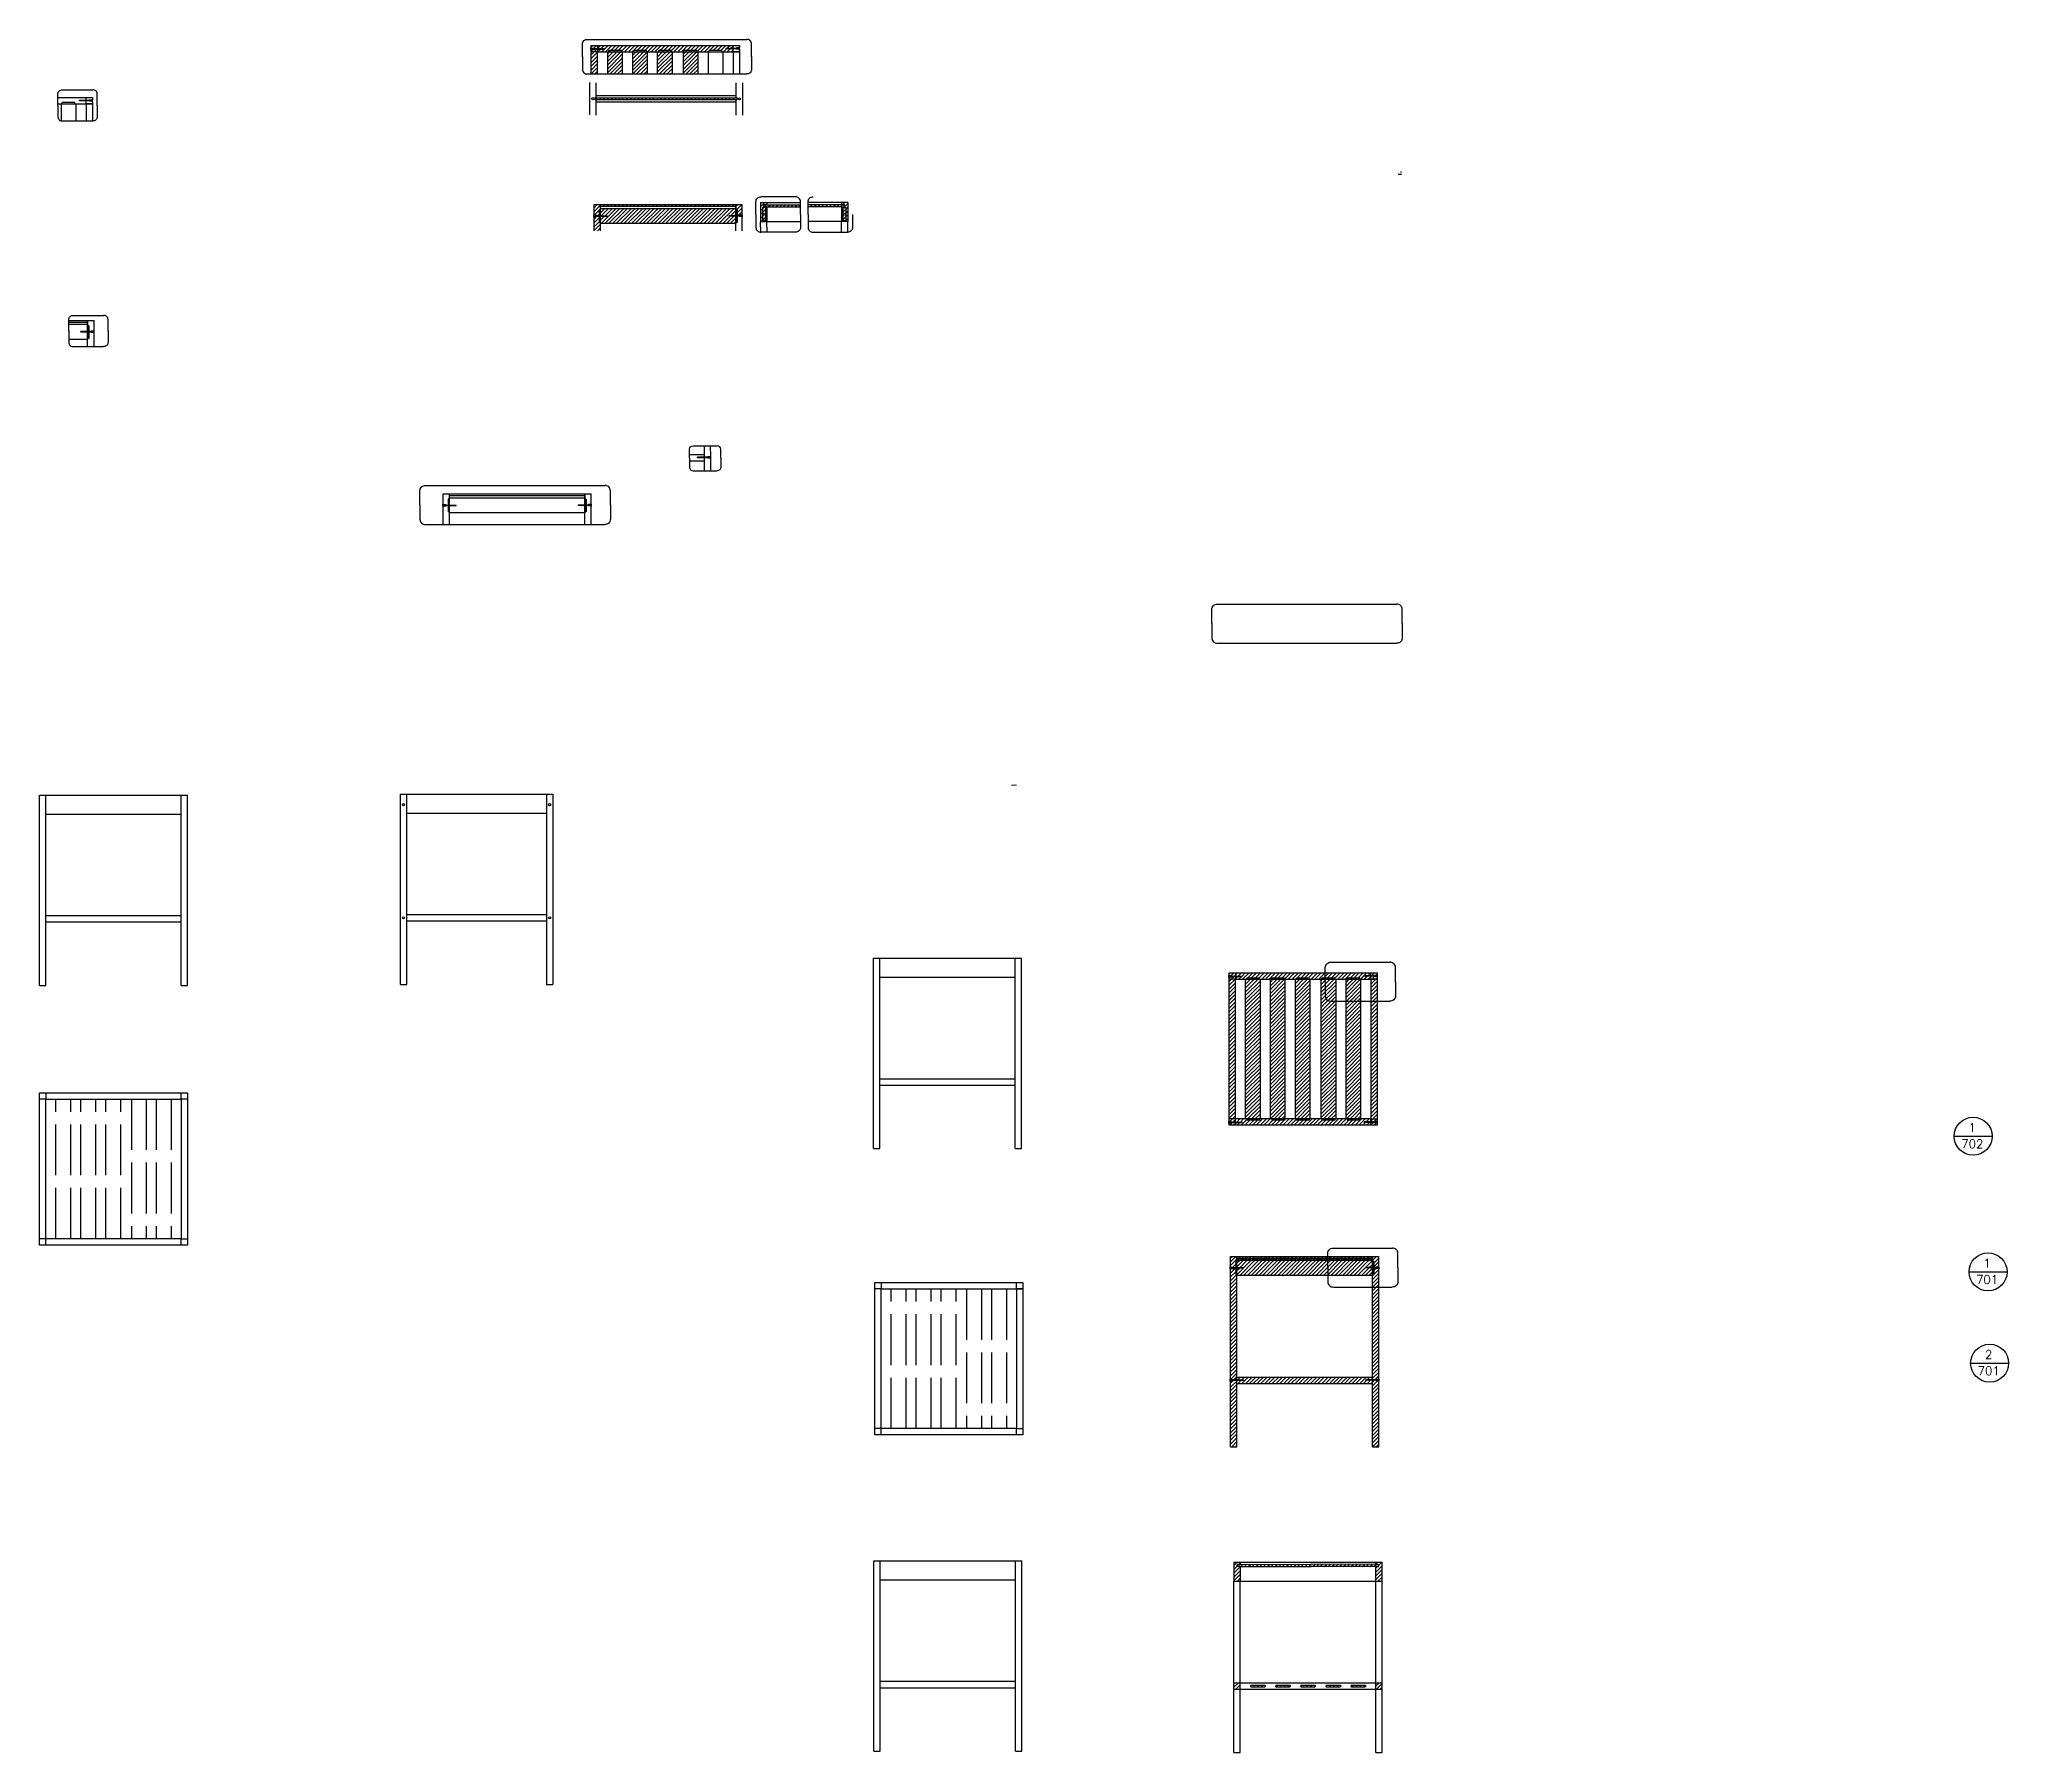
# Model space of a CAD drawing. Header units: millimetres. Extents: x -863 to 1110, y -422 to 583.
# Drawn here: x 150.4 to 615.6, y 69 to 473.9 of the extents above; entities that cross this region are included whole.
import ezdxf
from ezdxf.enums import TextEntityAlignment as Align

# ---------------------------------------------------------------- set-up
doc = ezdxf.new("R2010")
doc.units = ezdxf.units.MM
doc.linetypes.add('ACAD_ISO02W100', pattern=[15, 12, -3])
doc.layers.get('0').update_dxf_attribs({"color": 51})
for name, color, linetype in [('campitura viti', 31, 'Continuous'), ('Dettagli', 252, 'Continuous'), ('Linee da tratteggiare', 9, 'ACAD_ISO02W100'), ('Simboli', 10, 'Continuous'), ('Simbolo zoom', 140, 'Continuous'), ('Tratteggi', 252, 'Continuous')]:
    doc.layers.add(name, color=color, linetype=linetype)
doc.styles.add('E-ROMANS', font='romans.shx', dxfattribs={"width": 0.8})
pattern_1 = [(45, (-24.23815, 27.28926), (-0.4490128, 0.4490128), [])]
pattern_2 = [(0, (0, 0), (0, 6.985), [5.08, -1.905]), (90, (0, 0), (-6.985, 4e-16), [5.08, -1.905])]
pattern_3 = [(45, (-27.62415, 8.44814), (-0.2245064, 0.2245064), [])]
pattern_4 = [(45, (-27.62415, 8.44814), (-0.4490128, 0.4490128), [])]

msp = doc.modelspace()

# ---------------------------------------------------------------- texts
at = {"layer": 'Simboli', "style": 'E-ROMANS'}
for s, p in [('1', (607, 216.69)), ('702', (607, 212.84)), ('701', (610.51, 180.78)), ('1', (610.51, 184.63)), ('2', (610.89, 163.05)), ('701', (610.89, 159.2))]:
    msp.add_text(s, height=2.02, dxfattribs=at).set_placement(p, align=Align.MIDDLE_CENTER)

# ---------------------------------------------------------------- hatches: boundary and pattern name
at = {"layer": 'campitura viti', "ltscale": 0.2}
h = msp.add_hatch(dxfattribs=at)
h.set_pattern_fill('ANGLE', color=256)
h.set_pattern_definition(pattern_2)
h.paths.add_polyline_path([(280.82, 471.87), (280.67, 471.87), (280.67, 471.37), (280.82, 471.37)])
h.paths.add_polyline_path([(281.42, 471.77), (280.82, 471.77), (280.82, 471.47), (281.42, 471.47)])
h.paths.add_polyline_path([(283.82, 471.67), (281.42, 471.72), (281.42, 471.52), (283.82, 471.57)])
h = msp.add_hatch(dxfattribs=at)
h.set_pattern_fill('ANGLE', color=256)
h.set_pattern_definition(pattern_2)
h.paths.add_polyline_path([(281.42, 471.77), (280.82, 471.77), (280.82, 471.47), (281.42, 471.47)])
h.paths.add_polyline_path([(280.82, 471.87), (280.67, 471.87), (280.67, 471.37), (280.82, 471.37)])
h.paths.add_polyline_path([(283.82, 471.67), (281.42, 471.72), (281.42, 471.52), (283.82, 471.57)])
h = msp.add_hatch(color=256, dxfattribs=at)
h.dxf.hatch_style = 1
h.paths.add_polyline_path([(315.63, 471.83), (315.03, 471.83), (315.03, 471.53), (315.63, 471.53)])
h.paths.add_polyline_path([(315.78, 471.93), (315.63, 471.93), (315.63, 471.43), (315.78, 471.43)])
h.paths.add_polyline_path([(315.03, 471.79), (312.63, 471.73), (312.63, 471.63), (315.03, 471.58)])
h = msp.add_hatch(dxfattribs=at)
h.set_pattern_fill('ANGLE', color=256)
h.set_pattern_definition(pattern_2)
h.paths.add_polyline_path([(280.9, 459.86, 1), (281.4, 459.86, 1)])
h = msp.add_hatch(dxfattribs=at)
h.set_pattern_fill('ANGLE', color=256)
h.set_pattern_definition(pattern_2)
h.paths.add_polyline_path([(321.31, 432.57, 1), (321.81, 432.57, 1)])
h = msp.add_hatch(dxfattribs=at)
h.set_pattern_fill('ANGLE', color=256)
h.set_pattern_definition(pattern_2)
h.paths.add_polyline_path([(340.3, 432.57, 1), (340.8, 432.57, 1)])
h = msp.add_hatch(color=256, dxfattribs=at)
h.dxf.hatch_style = 1
h.paths.add_polyline_path([(281.49, 432.38), (281.34, 432.38), (281.34, 431.88), (281.49, 431.88)])
h.paths.add_polyline_path([(282.09, 432.28), (281.49, 432.28), (281.49, 431.98), (282.09, 431.98)])
h.paths.add_polyline_path([(284.49, 432.18), (282.09, 432.23), (282.09, 432.03), (284.49, 432.08)])
h.paths.add_polyline_path([(316.33, 432.28), (315.73, 432.28), (315.73, 431.98), (316.33, 431.98)])
h.paths.add_polyline_path([(316.48, 432.38), (316.33, 432.38), (316.33, 431.88), (316.48, 431.88)])
h.paths.add_polyline_path([(315.73, 432.23), (313.33, 432.18), (313.33, 432.08), (315.73, 432.03)])
at = {"layer": 'campitura viti'}
h = msp.add_hatch(color=256, dxfattribs=at)
h.dxf.hatch_style = 1
h.paths.add_polyline_path([(381.25, 297.75), (380.02, 297.75), (380.02, 297.45), (381.25, 297.45)])
at = {"layer": 'Tratteggi', "ltscale": 0.2}
h = msp.add_hatch(dxfattribs=at)
h.set_pattern_fill('ANSI31', color=256, scale=0.2)
h.paths.add_polyline_path([(282.23, 470.91), (280.73, 470.91), (280.73, 465.68), (282.23, 465.68)])
h.paths.add_polyline_path([(282.23, 471.54), (281.42, 471.52), (281.42, 471.47), (280.82, 471.47), (280.82, 471.37), (280.73, 471.37), (280.73, 470.91), (282.23, 470.91)])
h.paths.add_polyline_path([(314.23, 472.41), (282.23, 472.41), (282.23, 471.71), (283.82, 471.67), (283.82, 471.57), (282.23, 471.54), (282.23, 470.91), (284.9, 470.91), (284.9, 471.21), (287.9, 471.21), (287.9, 470.91), (290.8, 470.91), (290.8, 471.21), (293.8, 471.21), (293.8, 470.91), (296.67, 470.91), (296.67, 471.21), (299.67, 471.21), (299.67, 470.91), (302.65, 470.91), (302.65, 471.21), (305.65, 471.21), (305.65, 470.91), (308.6, 470.91), (308.6, 471.21), (311.6, 471.21), (311.6, 470.91), (314.23, 470.91), (314.23, 471.6), (312.63, 471.63), (312.63, 471.73), (314.23, 471.77)])
h.paths.add_polyline_path([(288.13, 470.91), (284.63, 470.91), (284.63, 465.68), (288.13, 465.68)])
h.paths.add_polyline_path([(287.9, 471.21), (284.9, 471.21), (284.9, 470.91), (287.9, 470.91)], flags=17)
h.paths.add_polyline_path([(293.8, 471.21), (290.8, 471.21), (290.8, 470.91), (293.8, 470.91)], flags=17)
h.paths.add_polyline_path([(294.03, 470.91), (290.53, 470.91), (290.53, 465.68), (294.03, 465.68)])
h.paths.add_polyline_path([(299.93, 470.91), (299.67, 470.91), (296.43, 470.91), (296.43, 465.68), (299.93, 465.68)])
h.paths.add_polyline_path([(299.67, 471.21), (296.67, 471.21), (296.67, 470.91), (299.67, 470.91)], flags=17)
h.paths.add_polyline_path([(305.93, 470.91), (302.43, 470.91), (302.43, 465.68), (305.93, 465.68)])
h.paths.add_polyline_path([(305.65, 471.21), (302.65, 471.21), (302.65, 470.91), (305.65, 470.91)], flags=17)
h = msp.add_hatch(dxfattribs=at)
h.set_pattern_fill('ANSI31', color=256, scale=0.2)
h.paths.add_polyline_path([(282.23, 472.41), (280.73, 472.41), (280.73, 471.87), (280.82, 471.87), (280.82, 471.77), (281.42, 471.77), (281.42, 471.72), (282.23, 471.71)])
h = msp.add_hatch(dxfattribs=at)
h.set_pattern_fill('ANSI31', color=256, scale=0.2)
h.paths.add_polyline_path([(315.23, 460.04), (314.93, 460.04), (281.94, 460.04), (281.64, 460.04), (281.64, 459.67), (281.93, 459.67), (314.93, 459.67), (315.23, 459.67)])
h = msp.add_hatch(dxfattribs=at)
h.set_pattern_fill('ANSI31', color=256, scale=0.2)
h.paths.add_polyline_path([(314.91, 433.83), (282.91, 433.83), (282.91, 432.22), (284.49, 432.18), (284.49, 432.08), (282.91, 432.05), (282.91, 430.33), (314.91, 430.33), (314.91, 432.04), (313.33, 432.08), (313.33, 432.18), (314.91, 432.21)])
h.paths.add_polyline_path([(282.61, 433.58), (282.91, 433.58), (282.91, 433.83), (282.91, 434.83), (281.41, 434.83), (281.41, 432.38), (281.49, 432.38), (281.49, 432.28), (282.09, 432.28), (282.09, 432.23), (282.61, 432.22)])
h.paths.add_polyline_path([(282.61, 432.04), (282.09, 432.03), (282.09, 431.98), (281.49, 431.98), (281.49, 431.88), (281.41, 431.88), (281.4, 428.58), (282.91, 428.58), (282.91, 430.58), (282.61, 430.58)])
h.paths.add_polyline_path([(282.91, 432.05), (282.61, 432.04), (282.61, 430.58), (282.91, 430.58)])
h.paths.add_polyline_path([(282.91, 433.58), (282.61, 433.58), (282.61, 432.22), (282.91, 432.22)])
h.paths.add_polyline_path([(314.91, 434.83), (282.91, 434.83), (282.91, 434.33), (314.91, 434.33)])
h.paths.add_polyline_path([(315.21, 433.58), (314.91, 433.58), (314.91, 432.21), (315.21, 432.22)])
h.paths.add_polyline_path([(316.41, 434.83), (314.91, 434.83), (314.91, 434.33), (314.91, 433.58), (315.21, 433.58), (315.21, 432.22), (315.73, 432.23), (315.73, 432.28), (316.33, 432.28), (316.33, 432.38), (316.33, 432.38), (316.33, 432.38), (316.41, 432.38)])
h.paths.add_polyline_path([(315.21, 432.04), (314.91, 432.04), (314.91, 430.58), (315.21, 430.58)])
h = msp.add_hatch(dxfattribs=at)
h.set_pattern_fill('ANSI31', color=256, scale=0.2)
h.set_pattern_definition(pattern_1)
h.paths.add_polyline_path([(330.16, 434.27), (330.16, 434.77), (322.26, 434.77), (321.51, 434.77), (321.51, 434.27), (322.26, 434.27)])
edge = h.paths.add_edge_path()
edge.add_arc((321.56, 432.57), 0.25, 0, 360)
h.paths.add_polyline_path([(322.26, 434.27), (321.51, 434.27), (321.51, 434.77), (322.26, 434.77), (322.26, 435.27), (320.76, 435.27), (320.76, 430.78), (322.26, 430.78)])
h = msp.add_hatch(dxfattribs=at)
h.set_pattern_fill('ANSI31', color=256, scale=0.2)
h.set_pattern_definition(pattern_1)
h.paths.add_polyline_path([(331.95, 434.27), (331.95, 434.77), (339.85, 434.77), (340.6, 434.77), (340.6, 434.27), (339.85, 434.27)])
edge = h.paths.add_edge_path()
edge.add_arc((340.55, 432.57), 0.25, 180, 540, ccw=False)
h.paths.add_polyline_path([(339.85, 434.27), (340.6, 434.27), (340.6, 434.77), (339.85, 434.77), (339.85, 435.27), (341.35, 435.27), (341.35, 430.78), (339.85, 430.78)])
h = msp.add_hatch(dxfattribs=at)
h.set_pattern_fill('ANSI31', color=256, scale=0.1)
h.set_pattern_definition([(45, (17.22755, 17.4836), (-0.2245064, 0.2245064), [])])
h.paths.add_polyline_path([(466.47, 252.76), (466.32, 252.76), (466.32, 252.26), (466.47, 252.26)])
h.paths.add_polyline_path([(466.32, 252.66), (465.72, 252.66), (465.72, 252.36), (466.32, 252.36)])
h.paths.add_polyline_path([(465.72, 252.61), (463.32, 252.56), (463.32, 252.46), (465.72, 252.41)])
h.paths.add_polyline_path([(431.5, 252.69), (431.35, 252.69), (431.35, 252.19), (431.5, 252.19)])
h.paths.add_polyline_path([(432.1, 252.59), (431.5, 252.59), (431.5, 252.29), (432.1, 252.29)])
h.paths.add_polyline_path([(434.5, 252.49), (432.1, 252.55), (432.1, 252.34), (434.5, 252.39)])
h.paths.add_polyline_path([(431.5, 218.17), (431.35, 218.17), (431.35, 217.67), (431.5, 217.67)])
h.paths.add_polyline_path([(432.1, 218.07), (431.5, 218.07), (431.5, 217.77), (432.1, 217.77)])
h.paths.add_polyline_path([(434.5, 217.97), (432.1, 218.02), (432.1, 217.82), (434.5, 217.87)])
h.paths.add_polyline_path([(465.71, 218.07), (463.31, 218.02), (463.31, 217.92), (465.71, 217.87)])
h.paths.add_polyline_path([(466.31, 218.12), (465.71, 218.12), (465.71, 217.82), (466.31, 217.82)])
h.paths.add_polyline_path([(466.46, 218.22), (466.31, 218.22), (466.31, 217.82), (466.31, 217.82), (466.31, 217.72), (466.46, 217.72)])
at = {"layer": 'Tratteggi'}
h = msp.add_hatch(dxfattribs=at)
h.set_pattern_fill('ANSI31', color=256, scale=0.2)
h.set_pattern_definition([(45, (75.499, 17.42145), (-0.4490128, 0.4490128), [])])
h.paths.add_polyline_path([(432.91, 251.73), (431.41, 251.73), (431.41, 218.73), (432.91, 218.73)])
h.paths.add_polyline_path([(466.41, 251.73), (464.91, 251.73), (464.91, 218.73), (466.41, 218.73)])
h.paths.add_polyline_path([(431.41, 218.17), (431.5, 218.17), (431.5, 217.67), (431.41, 217.67), (431.41, 217.23), (432.91, 217.23), (432.91, 217.84), (432.1, 217.82), (432.1, 218.02), (432.91, 218.01), (432.91, 218.73), (431.41, 218.73)])
h.paths.add_polyline_path([(431.5, 252.29), (431.5, 252.59), (432.1, 252.59), (432.1, 252.29)])
h.paths.add_polyline_path([(432.1, 252.55), (432.91, 252.53), (432.91, 253.23), (431.41, 253.23), (431.41, 251.73), (432.91, 251.73), (432.91, 252.36), (432.1, 252.34)])
h.paths.add_polyline_path([(465.72, 252.36), (465.72, 252.66), (466.32, 252.66), (466.32, 252.36)])
h.paths.add_polyline_path([(464.91, 252.6), (465.72, 252.61), (465.72, 252.41), (464.91, 252.43), (464.91, 251.73), (466.41, 251.73), (466.41, 253.23), (464.91, 253.23)])
h.paths.add_polyline_path([(463.32, 252.56), (464.91, 252.6), (464.91, 253.23), (432.91, 253.23), (432.91, 252.53), (434.5, 252.49), (434.5, 252.39), (432.91, 252.36), (432.91, 251.73), (464.91, 251.73), (464.91, 252.43), (463.32, 252.46)])
h.paths.add_polyline_path([(465.71, 217.87), (464.91, 217.89), (464.91, 217.23), (466.41, 217.23), (466.41, 217.72), (466.31, 217.72), (466.31, 217.82), (465.71, 217.82)])
h.paths.add_polyline_path([(464.91, 218.06), (465.71, 218.07), (465.71, 218.12), (466.31, 218.12), (466.31, 218.22), (466.41, 218.22), (466.41, 218.73), (464.91, 218.73)])
h.paths.add_polyline_path([(463.31, 218.02), (464.91, 218.06), (464.91, 218.73), (432.91, 218.73), (432.91, 218.01), (434.5, 217.97), (434.5, 217.87), (432.91, 217.84), (432.91, 217.23), (464.91, 217.23), (464.91, 217.89), (463.31, 217.92)])
at = {"layer": 'Tratteggi', "ltscale": 0.2}
h = msp.add_hatch(dxfattribs=at)
h.set_pattern_fill('ANSI31', color=256, scale=0.2)
h.set_pattern_definition([(45, (17.22755, 17.4836), (-0.4490128, 0.4490128), [])])
h.paths.add_polyline_path([(438.81, 251.73), (438.81, 251.73), (435.31, 251.73), (435.31, 218.73), (438.81, 218.73)])
h.paths.add_polyline_path([(444.71, 251.73), (441.21, 251.73), (441.21, 218.73), (444.71, 218.73)])
h.paths.add_polyline_path([(450.61, 251.73), (447.11, 251.73), (447.11, 218.73), (450.61, 218.73)])
h.paths.add_polyline_path([(456.61, 251.73), (453.11, 251.73), (453.11, 218.73), (456.61, 218.73)])
h.paths.add_polyline_path([(462.51, 251.73), (459.01, 251.73), (459.01, 218.73), (462.51, 218.73)])
h.paths.add_polyline_path([(466.47, 252.76), (466.32, 252.76), (466.32, 252.26), (466.47, 252.26)])
h = msp.add_hatch(dxfattribs=at)
h.set_pattern_fill('ANSI31', color=256, scale=0.2)
h.set_pattern_definition(pattern_4)
h.paths.add_polyline_path([(465.29, 183.47), (463.71, 183.5), (463.71, 183.6), (465.29, 183.64), (465.29, 185.25), (433.29, 185.25), (433.29, 183.64), (434.87, 183.6), (434.87, 183.5), (433.29, 183.47), (433.29, 181.75), (465.29, 181.75)])
h.paths.add_polyline_path([(433.29, 186.25), (431.79, 186.25), (431.79, 183.8), (431.87, 183.8), (431.87, 183.7), (432.47, 183.7), (432.47, 183.66), (432.99, 183.64), (432.99, 185), (433.29, 185), (433.29, 185.25)])
h.paths.add_polyline_path([(433.29, 182), (432.99, 182), (432.99, 183.46), (432.47, 183.45), (432.47, 183.4), (431.87, 183.4), (431.87, 183.3), (431.79, 183.3), (431.79, 157.28), (431.87, 157.28), (431.87, 157.18), (432.47, 157.18), (432.47, 157.14), (433.29, 157.12)])
h.paths.add_polyline_path([(466.79, 181.99), (466.79, 183.3), (466.71, 183.3), (466.71, 183.4), (466.11, 183.4), (466.11, 183.45), (465.6, 183.46), (465.6, 182), (465.29, 182), (465.29, 181.75), (465.29, 157.12), (466.11, 157.14), (466.11, 157.18), (466.71, 157.18), (466.71, 157.28), (466.79, 157.28)])
h.paths.add_polyline_path([(466.79, 186.25), (465.29, 186.25), (465.29, 185), (465.6, 185), (465.6, 183.64), (466.11, 183.65), (466.11, 183.7), (466.71, 183.7), (466.71, 183.8), (466.71, 183.8), (466.71, 183.8), (466.79, 183.8)])
h.paths.add_polyline_path([(433.29, 156.95), (432.47, 156.93), (432.47, 156.88), (431.87, 156.88), (431.87, 156.78), (431.79, 156.78), (431.79, 141.25), (433.29, 141.25)])
h.paths.add_polyline_path([(466.79, 156.78), (466.71, 156.78), (466.71, 156.88), (466.11, 156.88), (466.11, 156.93), (465.29, 156.95), (465.29, 141.25), (466.79, 141.25)])
h.paths.add_polyline_path([(465.29, 157.72), (433.29, 157.72), (433.29, 157.12), (434.87, 157.08), (434.87, 156.98), (433.29, 156.95), (433.29, 156.22), (465.29, 156.22), (465.29, 156.95), (463.71, 156.98), (463.71, 157.08), (465.29, 157.12)])
h = msp.add_hatch(dxfattribs=at)
h.set_pattern_fill('ANSI31', color=256, scale=0.2)
h.set_pattern_definition(pattern_4)
h.paths.add_polyline_path([(433.29, 185), (432.99, 185), (432.99, 183.64), (433.29, 183.64)])
h.paths.add_polyline_path([(433.29, 183.47), (432.99, 183.46), (432.99, 182), (433.29, 182)])
h.paths.add_polyline_path([(465.6, 185), (465.29, 185), (465.29, 183.64), (465.6, 183.64)])
h.paths.add_polyline_path([(465.6, 183.46), (465.29, 183.47), (465.29, 182), (465.6, 182)])
h.paths.add_polyline_path([(465.29, 186.25), (433.29, 186.25), (433.29, 185.75), (465.29, 185.75)])
h = msp.add_hatch(dxfattribs=at)
h.set_pattern_fill('ANSI31', color=256, scale=0.1)
h.set_pattern_definition(pattern_3)
h.paths.add_polyline_path([(431.87, 183.8), (431.72, 183.8), (431.72, 183.3), (431.87, 183.3)])
h.paths.add_polyline_path([(431.87, 157.28), (431.72, 157.28), (431.72, 156.78), (431.87, 156.78)])
h = msp.add_hatch(dxfattribs=at)
h.set_pattern_fill('ANSI31', color=256, scale=0.1)
h.set_pattern_definition(pattern_3)
h.paths.add_polyline_path([(465.29, 185.75), (433.29, 185.75), (433.29, 185.25), (465.29, 185.25)])
h.paths.add_polyline_path([(432.47, 183.7), (431.87, 183.7), (431.87, 183.4), (432.47, 183.4)])
h.paths.add_polyline_path([(434.87, 183.6), (432.47, 183.66), (432.47, 183.45), (434.87, 183.5)])
h.paths.add_polyline_path([(466.11, 183.65), (463.71, 183.6), (463.71, 183.5), (466.11, 183.45)])
h.paths.add_polyline_path([(466.71, 183.7), (466.11, 183.7), (466.11, 183.4), (466.71, 183.4)])
h.paths.add_polyline_path([(466.86, 183.8), (466.71, 183.8), (466.71, 183.3), (466.86, 183.3)])
h.paths.add_polyline_path([(466.11, 157.14), (463.71, 157.08), (463.71, 156.98), (466.11, 156.93)])
h.paths.add_polyline_path([(466.71, 157.18), (466.11, 157.18), (466.11, 156.88), (466.71, 156.88)])
h.paths.add_polyline_path([(466.86, 157.28), (466.71, 157.28), (466.71, 156.78), (466.86, 156.78)])
h.paths.add_polyline_path([(432.47, 157.18), (431.87, 157.18), (431.87, 156.88), (432.47, 156.88)])
h.paths.add_polyline_path([(434.87, 157.08), (432.47, 157.14), (432.47, 156.93), (434.87, 156.98)])
h = msp.add_hatch(dxfattribs=at)
h.set_pattern_fill('ANSI31', color=256, scale=0.2)
h.set_pattern_definition([(45, (0.06967, -9.51796), (-0.4490128, 0.4490128), [])])
h.paths.add_polyline_path([(466.07, 113.46), (465.89, 113.46), (450.81, 113.47), (434.06, 113.46), (433.31, 113.46), (433.31, 112.96), (434.06, 112.96), (450.81, 112.97), (465.89, 112.96), (466.07, 112.96)])
h.paths.add_polyline_path([(434.06, 112.96), (433.31, 112.96), (433.31, 113.46), (434.06, 113.46), (434.06, 113.96), (432.56, 113.96), (432.56, 109.48), (434.06, 109.48)])
h.paths.add_polyline_path([(467.57, 113.98), (466.07, 113.98), (466.07, 113.46), (466.75, 113.46), (466.75, 112.96), (466.07, 112.96), (466.07, 109.48), (467.57, 109.48)])
h.paths.add_polyline_path([(439.9, 84.92), (436.56, 84.92, 0.401748), (436.56, 84.55), (439.9, 84.55, 0.464261)])
h.paths.add_polyline_path([(445.8, 84.92), (442.46, 84.92, 0.401748), (442.46, 84.55), (445.8, 84.55, 0.464261)])
h.paths.add_polyline_path([(451.71, 84.92), (448.37, 84.92, 0.401748), (448.37, 84.55), (451.71, 84.55, 0.464261)])
h.paths.add_polyline_path([(457.72, 84.92), (454.38, 84.92, 0.401748), (454.38, 84.55), (457.72, 84.55, 0.464261)])
h.paths.add_polyline_path([(463.61, 84.92), (460.27, 84.92, 0.401748), (460.27, 84.55), (463.61, 84.55, 0.464261)])
h.paths.add_polyline_path([(434.07, 85.48), (432.57, 85.48), (432.57, 83.98), (434.07, 83.98)])
h.paths.add_polyline_path([(467.57, 85.48), (466.07, 85.48), (466.07, 83.98), (467.57, 83.98)])

# ---------------------------------------------------------------- linework, layer by layer
for p, q in [((280.73, 471.87), (280.73, 472.41)), ((280.73, 472.41), (315.73, 472.41)), ((280.73, 465.67), (280.73, 471.37)), ((282.23, 470.91), (280.73, 470.91)), ((282.23, 472.41), (282.23, 471.71)), ((282.23, 471.54), (282.23, 470.91)), ((282.23, 470.91), (314.23, 470.91)), ((282.23, 465.67), (282.23, 470.91)), ((284.63, 465.67), (284.63, 470.91)), ((287.9, 471.21), (284.9, 471.21)), ((284.9, 470.91), (284.9, 471.21)), ((287.9, 470.91), (287.9, 471.21)), ((288.12, 470.91), (315.73, 470.91)), ((288.13, 465.67), (288.13, 470.91)), ((290.53, 465.67), (290.53, 470.91)), ((290.8, 470.91), (290.8, 471.21)), ((293.8, 471.21), (290.8, 471.21)), ((293.8, 470.91), (293.8, 471.21)), ((294.03, 465.67), (294.03, 470.91)), ((296.43, 465.67), (296.43, 470.91)), ((299.67, 471.21), (296.67, 471.21)), ((296.67, 470.91), (296.67, 471.21)), ((299.67, 470.91), (299.67, 471.21)), ((299.93, 465.67), (299.93, 470.91)), ((302.43, 470.91), (302.43, 465.67)), ((302.65, 470.91), (302.65, 471.21)), ((305.65, 471.21), (302.65, 471.21)), ((305.65, 470.91), (305.65, 471.21)), ((305.93, 470.91), (305.93, 465.67)), ((308.33, 470.91), (308.33, 465.67)), ((308.6, 470.91), (308.6, 471.21)), ((311.6, 471.21), (308.6, 471.21)), ((311.6, 470.91), (311.6, 471.21)), ((311.83, 470.91), (311.83, 465.67)), ((314.23, 471.77), (314.23, 472.41)), ((314.23, 470.91), (314.23, 471.6)), ((315.73, 470.91), (314.23, 470.91)), ((314.23, 470.91), (314.23, 465.67)), ((315.73, 472.41), (315.73, 471.93)), ((315.73, 471.43), (315.73, 465.67)), ((280.44, 456.05), (280.43, 463.68)), ((281.93, 460.04), (281.93, 463.62)), ((281.93, 460.6), (314.93, 460.6)), ((314.93, 463.6), (314.93, 460.04)), ((316.47, 463.62), (316.45, 455.91)), ((154.76, 460.11), (162.89, 460.11)), ((154.76, 458.61), (162.89, 458.61)), ((154.76, 458.61), (161.39, 458.61)), ((155.49, 458.61), (155.49, 454.61)), ((158.76, 458.91), (155.76, 458.91)), ((155.76, 458.61), (155.76, 458.91)), ((158.76, 458.61), (158.76, 458.91)), ((158.99, 458.61), (158.99, 454.58)), ((161.39, 459.47), (161.39, 460.11)), ((161.39, 458.61), (161.39, 459.3)), ((162.89, 458.61), (161.39, 458.61)), ((161.39, 458.61), (161.39, 454.58)), ((162.89, 460.11), (162.89, 459.63)), ((162.89, 459.13), (162.89, 454.58)), ((281.93, 455.92), (281.93, 459.67)), ((281.93, 459.1), (314.93, 459.1)), ((314.93, 459.67), (314.92, 455.94)), ((471.4, 442.03), (472.13, 442.03)), ((471.9, 442.53), (472.13, 442.53)), ((281.41, 432.38), (281.41, 434.83)), ((281.41, 434.83), (282.91, 434.83)), ((282.91, 433.58), (282.61, 433.58)), ((282.61, 433.58), (282.61, 432.22)), ((282.91, 432.22), (282.91, 434.83)), ((282.91, 434.83), (314.91, 434.83)), ((314.91, 434.33), (282.91, 434.33)), ((314.91, 433.83), (282.91, 433.83)), ((314.91, 434.83), (314.91, 432.21)), ((314.91, 432.21), (314.91, 434.83)), ((314.91, 434.83), (316.41, 434.83)), ((315.21, 433.58), (314.91, 433.58)), ((315.21, 433.58), (315.21, 432.22)), ((316.41, 432.38), (316.41, 434.83)), ((320.76, 435.27), (322.26, 435.27)), ((320.76, 435.27), (320.76, 430.77)), ((321.92, 434.09), (321.19, 434.09)), ((321.19, 434.09), (321.19, 431.09)), ((321.51, 434.77), (322.26, 434.77)), ((322.26, 434.77), (321.51, 434.77)), ((321.51, 434.27), (321.51, 434.77)), ((322.26, 434.27), (321.51, 434.27)), ((321.92, 434.09), (321.92, 431.09)), ((322.26, 435.27), (330.16, 435.27)), ((322.26, 435.27), (322.26, 434.77)), ((322.26, 434.77), (330.16, 434.77)), ((322.26, 434.27), (322.26, 430.77)), ((322.26, 434.27), (330.16, 434.27)), ((339.85, 435.27), (331.95, 435.27)), ((339.85, 434.77), (331.95, 434.77)), ((339.85, 434.27), (331.95, 434.27)), ((341.35, 435.27), (339.85, 435.27)), ((339.85, 435.27), (339.85, 434.77)), ((340.6, 434.77), (339.85, 434.77)), ((339.85, 434.77), (340.6, 434.77)), ((339.85, 434.27), (339.85, 430.77)), ((339.85, 434.27), (340.6, 434.27)), ((340.19, 434.09), (340.92, 434.09)), ((340.19, 434.09), (340.19, 431.09)), ((340.6, 434.27), (340.6, 434.77)), ((340.92, 434.09), (340.92, 431.09)), ((341.35, 435.27), (341.35, 430.77)), ((281.4, 428.58), (281.41, 431.88)), ((282.61, 432.04), (282.61, 430.58)), ((282.91, 430.58), (282.61, 430.58)), ((282.91, 430.33), (282.91, 432.05)), ((282.91, 428.58), (282.91, 430.57)), ((314.91, 430.33), (282.91, 430.33)), ((314.91, 432.04), (314.91, 430.33)), ((314.91, 428.58), (314.91, 432.04)), ((315.21, 430.58), (314.91, 430.58)), ((315.21, 432.04), (315.21, 430.58)), ((316.41, 430.33), (316.41, 431.88)), ((316.41, 428.58), (316.41, 430.57)), ((320.77, 428.28), (320.76, 430.77)), ((320.79, 430.78), (330.16, 430.78)), ((321.92, 431.09), (321.19, 431.09)), ((322.27, 428.28), (322.26, 430.77)), ((341.32, 430.78), (331.95, 430.78)), ((339.84, 428.28), (339.85, 430.77)), ((340.19, 431.09), (340.92, 431.09)), ((341.34, 428.28), (341.35, 430.77)), ((157.3, 407.44), (161.77, 407.44)), ((161.77, 406.94), (157.3, 406.94)), ((161.77, 406.44), (157.3, 406.44)), ((161.77, 407.44), (161.77, 404.83)), ((161.77, 404.83), (161.77, 407.44)), ((161.77, 407.44), (163.27, 407.44)), ((162.07, 406.19), (161.77, 406.19)), ((162.07, 406.19), (162.07, 404.83)), ((163.27, 404.99), (163.27, 407.44)), ((161.77, 402.94), (157.3, 402.94)), ((161.77, 404.66), (161.77, 402.94)), ((161.77, 401.25), (161.77, 404.66)), ((162.07, 403.19), (161.77, 403.19)), ((162.07, 404.65), (162.07, 403.19)), ((163.27, 402.94), (163.27, 404.49)), ((163.27, 401.25), (163.27, 403.18)), ((307.46, 375.13), (307.46, 377.78)), ((308.96, 375.29), (308.95, 377.78)), ((303.96, 375.73), (307.48, 375.73)), ((303.96, 374.23), (307.48, 374.23)), ((307.46, 371.84), (307.46, 374.96)), ((308.96, 371.93), (308.96, 374.79)), ((245.74, 364.01), (245.74, 366.45)), ((245.74, 366.45), (247.24, 366.45)), ((245.74, 359.21), (245.74, 363.51)), ((247.24, 365.2), (246.94, 365.2)), ((246.94, 365.2), (246.94, 363.85)), ((246.94, 363.67), (246.94, 362.2)), ((247.24, 363.84), (247.24, 366.45)), ((247.24, 366.45), (279.24, 366.45)), ((279.24, 365.95), (247.24, 365.95)), ((279.24, 365.45), (247.24, 365.45)), ((247.24, 361.95), (247.24, 363.67)), ((279.24, 366.45), (279.24, 363.84)), ((279.24, 363.84), (279.24, 366.45)), ((279.24, 366.45), (280.74, 366.45)), ((279.54, 365.2), (279.24, 365.2)), ((279.24, 363.67), (279.24, 361.95)), ((279.24, 359.21), (279.24, 363.67)), ((279.54, 365.2), (279.54, 363.85)), ((279.54, 363.67), (279.54, 362.2)), ((280.74, 364.01), (280.74, 366.45)), ((280.74, 361.95), (280.74, 363.51)), ((247.24, 362.2), (246.94, 362.2)), ((247.24, 359.21), (247.24, 362.2)), ((279.24, 361.95), (247.24, 361.95)), ((279.54, 362.2), (279.24, 362.2)), ((280.74, 359.21), (280.74, 362.2)), ((150.37, 250.28), (150.37, 295.28)), ((150.37, 295.28), (185.36, 295.28)), ((151.87, 250.28), (151.87, 295.28)), ((183.86, 250.27), (183.86, 295.27)), ((185.36, 250.27), (185.36, 295.27)), ((235.67, 250.5), (235.67, 295.51)), ((235.67, 295.51), (271.67, 295.51)), ((237.17, 250.5), (237.17, 295.51)), ((270.17, 295.51), (270.17, 250.5)), ((271.67, 295.51), (271.67, 250.5)), ((151.87, 290.78), (183.86, 290.78)), ((237.17, 291.01), (270.17, 291.01)), ((151.87, 266.78), (183.86, 266.78)), ((151.87, 265.28), (183.86, 265.28)), ((237.17, 267.01), (270.17, 267.01)), ((237.17, 265.51), (270.17, 265.51)), ((347.41, 211.73), (347.41, 256.73)), ((347.41, 256.73), (382.4, 256.73)), ((348.91, 211.73), (348.91, 256.73)), ((380.9, 211.71), (380.9, 256.71)), ((382.4, 211.71), (382.4, 256.71)), ((348.91, 252.23), (380.9, 252.23)), ((431.41, 253.23), (466.41, 253.23)), ((431.41, 252.69), (431.41, 253.23)), ((431.41, 218.17), (431.41, 252.19)), ((432.91, 251.73), (431.41, 251.73)), ((432.91, 253.23), (432.91, 252.53)), ((432.91, 252.36), (432.91, 251.73)), ((432.91, 251.73), (464.91, 251.73)), ((432.91, 218.73), (432.91, 251.73)), ((435.31, 218.73), (435.31, 251.73)), ((438.59, 252.03), (435.59, 252.03)), ((435.59, 251.73), (435.59, 252.03)), ((438.59, 251.73), (438.59, 252.03)), ((438.81, 218.73), (438.81, 251.73)), ((438.81, 251.73), (466.41, 251.73)), ((441.21, 218.73), (441.21, 251.73)), ((444.49, 252.03), (441.49, 252.03)), ((441.49, 251.73), (441.49, 252.03)), ((444.49, 251.73), (444.49, 252.03)), ((444.71, 218.73), (444.71, 251.73)), ((447.11, 218.73), (447.11, 251.73)), ((450.36, 252.03), (447.36, 252.03)), ((447.36, 251.73), (447.36, 252.03)), ((450.36, 251.73), (450.36, 252.03)), ((450.61, 218.73), (450.61, 251.73)), ((453.11, 251.73), (453.11, 218.73)), ((456.33, 252.03), (453.33, 252.03)), ((453.33, 251.73), (453.33, 252.03)), ((456.33, 251.73), (456.33, 252.03)), ((456.61, 251.73), (456.61, 218.73)), ((459.01, 251.73), (459.01, 218.73)), ((462.28, 252.03), (459.28, 252.03)), ((459.28, 251.73), (459.28, 252.03)), ((462.28, 251.73), (462.28, 252.03)), ((462.51, 251.73), (462.51, 218.73)), ((464.91, 252.6), (464.91, 253.23)), ((464.91, 251.73), (464.91, 252.43)), ((466.41, 251.73), (464.91, 251.73)), ((464.91, 251.73), (464.91, 218.73)), ((466.41, 253.23), (466.41, 252.76)), ((466.41, 252.26), (466.41, 218.22)), ((183.86, 250.27), (185.36, 250.27)), ((235.67, 250.5), (237.17, 250.5)), ((270.17, 250.5), (271.67, 250.5)), ((348.91, 228.23), (380.9, 228.23)), ((150.36, 188.91), (150.36, 224.91)), ((150.36, 224.91), (185.36, 224.91)), ((151.86, 223.41), (150.36, 223.41)), ((151.86, 224.91), (151.86, 223.41)), ((151.86, 223.41), (183.86, 223.41)), ((151.86, 190.41), (151.86, 223.41)), ((183.86, 223.41), (183.86, 224.91)), ((185.36, 223.41), (183.86, 223.41)), ((183.86, 223.41), (183.86, 190.41)), ((185.36, 224.91), (185.36, 188.91)), ((348.91, 226.73), (380.9, 226.73)), ((432.91, 218.73), (431.41, 218.73)), ((464.91, 218.73), (432.91, 218.73)), ((432.91, 218.01), (432.91, 218.73)), ((435.61, 218.74), (435.61, 218.44)), ((438.61, 218.74), (438.61, 218.44)), ((441.54, 218.73), (441.54, 218.43)), ((444.54, 218.73), (444.54, 218.43)), ((447.31, 218.73), (447.31, 218.43)), ((450.31, 218.73), (450.31, 218.43)), ((453.37, 218.74), (453.37, 218.44)), ((456.37, 218.74), (456.37, 218.44)), ((459.31, 218.73), (459.31, 218.43)), ((462.31, 218.73), (462.31, 218.43)), ((464.91, 218.73), (466.41, 218.73)), ((464.91, 218.06), (464.91, 218.73)), ((431.41, 217.23), (431.41, 217.67)), ((466.41, 217.23), (431.41, 217.23)), ((432.91, 217.23), (432.91, 217.84)), ((438.61, 218.44), (435.61, 218.44)), ((444.54, 218.43), (441.54, 218.43)), ((450.31, 218.43), (447.31, 218.43)), ((456.37, 218.44), (453.37, 218.44)), ((462.31, 218.43), (459.31, 218.43)), ((464.91, 217.23), (464.91, 217.89)), ((466.41, 217.72), (466.41, 217.23)), ((347.41, 211.73), (348.91, 211.73)), ((380.9, 211.71), (382.4, 211.71)), ((151.86, 190.41), (150.36, 190.41)), ((185.36, 188.91), (150.36, 188.91)), ((151.86, 188.91), (151.86, 190.41)), ((183.86, 190.41), (151.86, 190.41)), ((183.86, 188.91), (183.86, 190.41)), ((183.86, 190.41), (185.36, 190.41)), ((431.79, 186.25), (433.29, 186.25)), ((431.79, 183.8), (431.79, 186.25)), ((433.29, 186.25), (465.29, 186.25)), ((433.29, 183.64), (433.29, 186.25)), ((465.29, 186.25), (465.29, 183.64)), ((465.29, 186.25), (466.79, 186.25)), ((465.29, 183.64), (465.29, 186.25)), ((466.79, 183.8), (466.79, 186.25)), ((431.79, 157.28), (431.79, 183.3)), ((433.29, 185), (432.99, 185)), ((432.99, 185), (432.99, 183.64)), ((432.99, 183.46), (432.99, 182)), ((433.29, 182), (432.99, 182)), ((465.29, 185.75), (433.29, 185.75)), ((465.29, 185.25), (433.29, 185.25)), ((433.29, 181.75), (433.29, 183.47)), ((433.29, 157.12), (433.29, 181.99)), ((465.29, 181.75), (433.29, 181.75)), ((465.29, 183.47), (465.29, 181.75)), ((465.29, 157.12), (465.29, 183.47)), ((465.6, 185), (465.3, 185)), ((465.6, 182), (465.3, 182)), ((465.6, 185), (465.6, 183.64)), ((465.6, 183.46), (465.6, 182)), ((466.79, 181.75), (466.79, 183.3)), ((466.79, 157.28), (466.79, 181.99)), ((347.72, 144.06), (347.72, 180.06)), ((347.72, 180.06), (382.72, 180.06)), ((349.22, 178.56), (347.72, 178.56)), ((349.22, 180.06), (349.22, 178.56)), ((349.22, 178.56), (381.22, 178.56)), ((349.22, 145.56), (349.22, 178.56)), ((355.11, 178.56), (382.72, 178.56)), ((381.22, 178.56), (381.22, 180.06)), ((382.72, 178.56), (381.22, 178.56)), ((381.22, 178.56), (381.22, 145.56)), ((382.72, 180.06), (382.72, 144.06)), ((431.79, 141.25), (431.79, 156.78)), ((433.29, 157.72), (465.32, 157.72)), ((433.29, 141.25), (433.29, 156.95)), ((433.3, 156.22), (465.32, 156.22)), ((465.29, 141.25), (465.29, 156.95)), ((466.79, 141.25), (466.79, 156.78)), ((349.22, 145.56), (347.72, 145.56)), ((349.22, 144.06), (349.22, 145.56)), ((381.22, 145.56), (349.22, 145.56)), ((381.22, 144.06), (381.22, 145.56)), ((381.22, 145.56), (382.72, 145.56)), ((382.72, 144.06), (347.72, 144.06)), ((431.79, 141.25), (433.29, 141.25)), ((465.29, 141.25), (466.79, 141.25)), ((347.48, 69.32), (347.48, 114.32)), ((347.48, 114.32), (382.47, 114.32)), ((348.98, 69.32), (348.98, 114.32)), ((380.97, 69.31), (380.97, 114.31)), ((382.47, 69.31), (382.47, 114.31)), ((432.56, 113.96), (434.06, 113.96)), ((432.56, 113.96), (432.56, 109.46)), ((433.31, 113.46), (434.06, 113.46)), ((434.06, 113.46), (433.31, 113.46)), ((433.31, 112.96), (433.31, 113.46)), ((434.06, 112.96), (433.31, 112.96)), ((434.06, 113.96), (467.57, 113.98)), ((434.06, 113.96), (434.06, 113.46)), ((434.06, 113.46), (450.82, 113.47)), ((434.06, 112.96), (450.82, 112.97)), ((434.06, 112.96), (434.06, 109.46)), ((465.89, 113.46), (450.8, 113.47)), ((465.89, 112.96), (450.81, 112.97)), ((465.87, 112.96), (466.75, 112.96)), ((465.89, 113.46), (466.75, 113.46)), ((466.07, 68.97), (466.07, 113.97)), ((466.75, 112.96), (466.75, 113.46)), ((467.57, 68.97), (467.57, 113.97)), ((348.98, 109.82), (380.97, 109.82)), ((432.58, 68.98), (432.56, 109.46)), ((432.58, 109.48), (467.57, 109.48)), ((434.08, 68.98), (434.06, 109.46)), ((348.98, 85.82), (380.97, 85.82)), ((348.98, 84.32), (380.97, 84.32)), ((432.58, 85.48), (467.57, 85.48)), ((432.58, 83.98), (467.57, 83.98)), ((347.48, 69.32), (348.98, 69.32)), ((380.97, 69.31), (382.47, 69.31)), ((432.58, 68.98), (434.08, 68.98)), ((466.07, 68.97), (467.57, 68.97))]:
    msp.add_line(p, q)
at = {"ltscale": 0.2}
for p, q in [((281.94, 460.04), (281.64, 460.04)), ((281.64, 460.04), (281.64, 459.67)), ((281.93, 459.67), (281.64, 459.67)), ((314.93, 460.04), (315.23, 460.04)), ((314.93, 459.67), (315.23, 459.67)), ((315.23, 460.04), (315.23, 459.67)), ((150.37, 250.28), (151.87, 250.28))]:
    msp.add_line(p, q, dxfattribs=at)
for points in [[(281.93, 459.67), (314.93, 459.67)], [(281.94, 460.04), (314.93, 460.04)], [(436.56, 84.92), (439.9, 84.92)], [(436.56, 84.55), (439.9, 84.55)], [(442.46, 84.92), (445.8, 84.92)], [(442.46, 84.55), (445.8, 84.55)], [(448.37, 84.92), (451.71, 84.92)], [(448.37, 84.55), (451.71, 84.55)], [(454.38, 84.92), (457.72, 84.92)], [(454.38, 84.55), (457.72, 84.55)], [(460.27, 84.92), (463.61, 84.92)], [(460.27, 84.55), (463.61, 84.55)]]:
    msp.add_lwpolyline(points)
for points in [[(436.56, 84.92, 0.401748), (436.56, 84.55, 1.804147)], [(439.9, 84.92, -0.464036), (439.9, 84.55, 1.33829)], [(442.46, 84.92, 0.401748), (442.46, 84.55, 1.804147)], [(445.8, 84.92, -0.464036), (445.8, 84.55, 1.33829)], [(448.37, 84.92, 0.401748), (448.37, 84.55, 1.804147)], [(451.71, 84.92, -0.464036), (451.71, 84.55, 1.33829)], [(454.38, 84.92, 0.401748), (454.38, 84.55, 1.804147)], [(457.72, 84.92, -0.464036), (457.72, 84.55, 1.33829)], [(460.27, 84.92, 0.401748), (460.27, 84.55, 1.804147)], [(463.61, 84.92, -0.464036), (463.61, 84.55, 1.33829)]]:
    msp.add_lwpolyline(points, format="xyb")
at = {"layer": 'Dettagli'}
for centre in [(321.56, 432.57), (340.55, 432.57)]:
    msp.add_circle(centre, 0.25, dxfattribs=at)
at = {"layer": 'Linee da tratteggiare'}
for p, q in [((154.29, 190.41), (154.29, 223.41)), ((157.79, 190.41), (157.79, 223.41)), ((160.19, 190.41), (160.19, 223.41)), ((163.69, 190.41), (163.69, 223.41)), ((166.09, 190.41), (166.09, 223.41)), ((169.59, 190.41), (169.59, 223.41)), ((172.09, 223.41), (172.09, 190.41)), ((175.59, 223.41), (175.59, 190.41)), ((177.99, 223.41), (177.99, 190.41)), ((181.49, 223.41), (181.49, 190.41)), ((351.62, 145.56), (351.62, 178.56)), ((355.12, 145.56), (355.12, 178.56)), ((357.52, 145.56), (357.52, 178.56)), ((361.02, 145.56), (361.02, 178.56)), ((363.42, 145.56), (363.42, 178.56)), ((366.92, 145.56), (366.92, 178.56)), ((369.42, 178.56), (369.42, 145.56)), ((372.92, 178.56), (372.92, 145.56)), ((375.32, 178.56), (375.32, 145.56)), ((378.82, 178.56), (378.82, 145.56))]:
    msp.add_line(p, q, dxfattribs=at)
at = {"layer": 'Simboli'}
for p, q in [((602.72, 214.64), (611.7, 214.64)), ((606.24, 182.59), (615.21, 182.59)), ((606.61, 161), (615.59, 161))]:
    msp.add_line(p, q, dxfattribs=at)
for centre in [(607.21, 214.64), (610.73, 182.59), (611.1, 161)]:
    msp.add_circle(centre, 4.49, dxfattribs=at)
at = {"layer": 'Simbolo zoom'}
for p, q in [((279.82, 473.86), (317.48, 473.86)), ((279.82, 465.68), (317.43, 465.68)), ((155.82, 461.95), (163.02, 461.95)), ((155.82, 454.58), (162.96, 454.58)), ((328.96, 436.62), (320.87, 436.62)), ((328.96, 428.28), (320.8, 428.28)), ((333.15, 428.28), (341.31, 428.28)), ((158.37, 408.62), (165.57, 408.62)), ((158.37, 401.25), (165.51, 401.25)), ((304.8, 377.78), (310.52, 377.78)), ((241.58, 368.41), (283.97, 368.41)), ((304.8, 371.93), (310.47, 371.93)), ((241.58, 359.21), (283.91, 359.21)), ((428.67, 340.37), (471.06, 340.37)), ((428.67, 331.17), (471, 331.17)), ((455.48, 255.75), (469.45, 255.75)), ((455.56, 246.55), (469.39, 246.55)), ((456.06, 188.2), (470.03, 188.2)), ((456.14, 179), (469.97, 179))]:
    msp.add_line(p, q, dxfattribs=at)
for points in [[(278.64, 469.76), (278.64, 472.75, -0.433709), (279.82, 473.86, 0.03067)], [(318.63, 469.76), (318.63, 472.75, 0.433709), (317.45, 473.86, -0.03067)], [(278.64, 469.78), (278.64, 466.79, 0.433709), (279.82, 465.68, -0.03067)], [(318.63, 469.78), (318.63, 466.79, -0.433709), (317.45, 465.69, 0.03067)], [(154.76, 458.26), (154.76, 460.95, -0.433709), (155.82, 461.95, 0.03067)], [(164.05, 458.26), (164.05, 460.95, 0.433709), (162.99, 461.95, -0.03067)], [(154.76, 458.27), (154.76, 455.58, 0.433709), (155.82, 454.58, -0.03067)], [(164.05, 458.27), (164.05, 455.58, -0.433709), (162.99, 454.58, 0.03067)], [(319.64, 432.44), (319.64, 435.5, -0.433709), (320.84, 436.62, 0.03067)], [(330.16, 432.44), (330.16, 435.5, 0.433709), (328.96, 436.62, -0.03067)], [(331.95, 432.44), (331.95, 435.5, -0.433709), (333.15, 436.62, 0.03067)], [(319.64, 432.46), (319.64, 429.41, 0.433709), (320.84, 428.28, -0.03067)], [(330.16, 432.46), (330.16, 429.41, -0.433709), (328.96, 428.28, 0.03067)], [(331.95, 432.46), (331.95, 429.41, 0.433709), (333.15, 428.28, -0.03067)], [(342.47, 432.46), (342.47, 429.41, -0.433709), (341.27, 428.28, 0.03067)], [(157.3, 404.93), (157.3, 407.63, -0.433709), (158.37, 408.62, 0.03067)], [(157.3, 404.95), (157.3, 402.25, 0.433709), (158.37, 401.25, -0.03067)], [(166.59, 404.93), (166.59, 407.63, 0.433709), (165.53, 408.62, -0.03067)], [(166.59, 404.95), (166.59, 402.25, -0.433709), (165.53, 401.25, 0.03067)], [(303.96, 374.85), (303.96, 376.99, -0.433709), (304.8, 377.78, 0.03067)], [(311.33, 374.85), (311.33, 376.99, 0.433709), (310.49, 377.78, -0.03067)], [(303.96, 374.86), (303.96, 372.72, 0.433709), (304.8, 371.93, -0.03067)], [(311.33, 374.86), (311.33, 372.72, -0.433709), (310.49, 371.93, 0.03067)], [(240.26, 363.8), (240.26, 367.17, -0.433709), (241.58, 368.41, 0.03067)], [(285.27, 363.8), (285.27, 367.17, 0.433709), (283.94, 368.41, -0.03067)], [(240.26, 363.82), (240.26, 360.45, 0.433709), (241.58, 359.21, -0.03067)], [(285.27, 363.82), (285.27, 360.45, -0.433709), (283.94, 359.21, 0.03067)], [(427.34, 335.76), (427.34, 339.12, -0.433709), (428.67, 340.37, 0.03067)], [(472.35, 335.76), (472.35, 339.12, 0.433709), (471.02, 340.37, -0.03067)], [(427.34, 335.78), (427.34, 332.41, 0.433709), (428.67, 331.17, -0.03067)], [(472.35, 335.78), (472.35, 332.41, -0.433709), (471.02, 331.17, 0.03067)], [(454.15, 251.14), (454.15, 254.5, -0.433709), (455.48, 255.75, 0.03067)], [(470.74, 251.14), (470.74, 254.5, 0.433709), (469.41, 255.75, -0.03067)], [(454.15, 251.16), (454.15, 247.79, 0.433709), (455.48, 246.55, -0.03067)], [(470.74, 251.16), (470.74, 247.79, -0.433709), (469.41, 246.55, 0.03067)], [(454.73, 183.59), (454.73, 186.96, -0.433709), (456.06, 188.2, 0.03067)], [(471.32, 183.59), (471.32, 186.96, 0.433709), (470, 188.2, -0.03067)], [(454.73, 183.61), (454.73, 180.25, 0.433709), (456.06, 179, -0.03067)], [(471.32, 183.61), (471.32, 180.25, -0.433709), (470, 179, 0.03067)]]:
    msp.add_lwpolyline(points, format="xyb", dxfattribs=at)
at = {"layer": 'Tratteggi'}
for p, q in [((280.67, 471.37), (280.67, 471.87)), ((280.67, 471.87), (280.82, 471.87)), ((280.82, 471.37), (280.67, 471.37)), ((280.82, 471.87), (280.82, 471.37)), ((280.82, 471.77), (281.42, 471.77)), ((280.82, 471.47), (281.42, 471.47)), ((281.42, 471.77), (281.42, 471.47)), ((281.42, 471.72), (283.82, 471.67)), ((281.42, 471.52), (283.82, 471.57)), ((283.82, 471.57), (283.82, 471.67)), ((315.03, 471.79), (312.63, 471.73)), ((312.63, 471.63), (312.63, 471.73)), ((315.03, 471.58), (312.63, 471.63)), ((315.63, 471.83), (315.03, 471.83)), ((315.03, 471.83), (315.03, 471.53)), ((315.63, 471.53), (315.03, 471.53)), ((315.78, 471.93), (315.63, 471.93)), ((315.63, 471.93), (315.63, 471.43)), ((315.63, 471.43), (315.78, 471.43)), ((315.78, 471.43), (315.78, 471.93)), ((162.2, 459.49), (159.8, 459.43)), ((159.8, 459.33), (159.8, 459.43)), ((162.2, 459.28), (159.8, 459.33)), ((162.8, 459.53), (162.2, 459.53)), ((162.2, 459.53), (162.2, 459.23)), ((162.8, 459.23), (162.2, 459.23)), ((162.95, 459.63), (162.8, 459.63)), ((162.8, 459.63), (162.8, 459.13)), ((162.8, 459.13), (162.95, 459.13)), ((162.95, 459.13), (162.95, 459.63)), ((281.34, 432.38), (281.49, 432.38)), ((281.34, 431.88), (281.34, 432.38)), ((281.49, 431.88), (281.34, 431.88)), ((281.49, 432.38), (281.49, 431.88)), ((281.49, 432.28), (282.09, 432.28)), ((281.49, 431.98), (282.09, 431.98)), ((282.09, 432.28), (282.09, 431.98)), ((282.09, 432.23), (284.49, 432.18)), ((282.09, 432.03), (284.49, 432.08)), ((284.49, 432.08), (284.49, 432.18)), ((315.73, 432.23), (313.33, 432.18)), ((313.33, 432.08), (313.33, 432.18)), ((315.73, 432.03), (313.33, 432.08)), ((316.33, 432.28), (315.73, 432.28)), ((315.73, 432.28), (315.73, 431.98)), ((316.33, 431.98), (315.73, 431.98)), ((316.48, 432.38), (316.33, 432.38)), ((316.33, 432.38), (316.33, 432.28)), ((316.33, 432.38), (316.33, 431.88)), ((316.33, 431.98), (316.33, 431.88)), ((316.33, 431.88), (316.48, 431.88)), ((316.48, 431.88), (316.48, 432.38)), ((162.59, 404.85), (160.19, 404.79)), ((160.19, 404.69), (160.19, 404.79)), ((163.19, 404.89), (162.59, 404.89)), ((162.59, 404.89), (162.59, 404.59)), ((163.34, 404.99), (163.19, 404.99)), ((163.19, 404.99), (163.19, 404.89)), ((163.19, 404.99), (163.19, 404.49)), ((163.34, 404.49), (163.34, 404.99)), ((162.59, 404.64), (160.19, 404.69)), ((163.19, 404.59), (162.59, 404.59)), ((163.19, 404.59), (163.19, 404.49)), ((163.19, 404.49), (163.34, 404.49)), ((308.28, 375.15), (305.88, 375.09)), ((305.88, 374.99), (305.88, 375.09)), ((308.28, 374.94), (305.88, 374.99)), ((308.28, 375.19), (308.28, 374.89)), ((308.88, 375.19), (308.28, 375.19)), ((308.88, 374.89), (308.28, 374.89)), ((309.03, 375.29), (308.88, 375.29)), ((308.88, 375.29), (308.88, 374.79)), ((308.88, 374.79), (309.03, 374.79)), ((309.03, 374.79), (309.03, 375.29)), ((245.67, 364.01), (245.82, 364.01)), ((245.67, 363.51), (245.67, 364.01)), ((245.82, 363.51), (245.67, 363.51)), ((245.82, 364.01), (245.82, 363.51)), ((245.82, 363.91), (246.42, 363.91)), ((245.82, 363.61), (246.42, 363.61)), ((246.42, 363.91), (246.42, 363.61)), ((246.42, 363.86), (248.82, 363.81)), ((246.42, 363.66), (248.82, 363.71)), ((248.82, 363.71), (248.82, 363.81)), ((280.06, 363.86), (277.66, 363.81)), ((277.66, 363.71), (277.66, 363.81)), ((280.06, 363.66), (277.66, 363.71)), ((280.66, 363.91), (280.06, 363.91)), ((280.06, 363.91), (280.06, 363.61)), ((280.66, 363.61), (280.06, 363.61)), ((280.81, 364.01), (280.66, 364.01)), ((280.66, 364.01), (280.66, 363.91)), ((280.66, 364.01), (280.66, 363.51)), ((280.66, 363.61), (280.66, 363.51)), ((280.66, 363.51), (280.81, 363.51)), ((280.81, 363.51), (280.81, 364.01)), ((431.35, 252.19), (431.35, 252.69)), ((431.35, 252.69), (431.5, 252.69)), ((431.5, 252.19), (431.35, 252.19)), ((431.5, 252.69), (431.5, 252.19)), ((431.5, 252.59), (432.1, 252.59)), ((431.5, 252.29), (432.1, 252.29)), ((432.1, 252.59), (432.1, 252.29)), ((432.1, 252.55), (434.5, 252.49)), ((432.1, 252.34), (434.5, 252.39)), ((434.5, 252.39), (434.5, 252.49)), ((465.72, 252.61), (463.32, 252.56)), ((463.32, 252.46), (463.32, 252.56)), ((465.72, 252.41), (463.32, 252.46)), ((466.32, 252.66), (465.72, 252.66)), ((465.72, 252.66), (465.72, 252.36)), ((466.32, 252.36), (465.72, 252.36)), ((466.47, 252.76), (466.32, 252.76)), ((466.32, 252.76), (466.32, 252.26)), ((466.32, 252.26), (466.47, 252.26)), ((466.47, 252.26), (466.47, 252.76)), ((431.35, 217.67), (431.35, 218.17)), ((431.35, 218.17), (431.5, 218.17)), ((431.5, 217.67), (431.35, 217.67)), ((431.5, 218.17), (431.5, 217.67)), ((431.5, 218.07), (432.1, 218.07)), ((431.5, 217.77), (432.1, 217.77)), ((432.1, 218.07), (432.1, 217.77)), ((432.1, 218.02), (434.5, 217.97)), ((432.1, 217.82), (434.5, 217.87)), ((434.5, 217.87), (434.5, 217.97)), ((465.71, 218.07), (463.31, 218.02)), ((463.31, 217.92), (463.31, 218.02)), ((465.71, 217.87), (463.31, 217.92)), ((466.31, 218.12), (465.71, 218.12)), ((465.71, 218.12), (465.71, 217.82)), ((466.31, 217.82), (465.71, 217.82)), ((466.46, 218.22), (466.31, 218.22)), ((466.31, 218.22), (466.31, 217.82)), ((466.31, 217.82), (466.31, 217.72)), ((466.31, 217.72), (466.46, 217.72)), ((466.46, 217.72), (466.46, 218.22)), ((431.72, 183.8), (431.87, 183.8)), ((431.72, 183.3), (431.72, 183.8)), ((431.87, 183.3), (431.72, 183.3)), ((431.87, 183.8), (431.87, 183.3)), ((431.87, 183.7), (432.47, 183.7)), ((431.87, 183.4), (432.47, 183.4)), ((432.47, 183.7), (432.47, 183.4)), ((432.47, 183.66), (434.87, 183.6)), ((432.47, 183.45), (434.87, 183.5)), ((434.87, 183.5), (434.87, 183.6)), ((466.11, 183.65), (463.71, 183.6)), ((463.71, 183.5), (463.71, 183.6)), ((466.11, 183.45), (463.71, 183.5)), ((466.71, 183.7), (466.11, 183.7)), ((466.11, 183.7), (466.11, 183.4)), ((466.71, 183.4), (466.11, 183.4)), ((466.86, 183.8), (466.71, 183.8)), ((466.71, 183.8), (466.71, 183.7)), ((466.71, 183.8), (466.71, 183.3)), ((466.71, 183.4), (466.71, 183.3)), ((466.71, 183.3), (466.86, 183.3)), ((466.86, 183.3), (466.86, 183.8)), ((431.72, 157.28), (431.87, 157.28)), ((431.72, 156.78), (431.72, 157.28)), ((431.87, 156.78), (431.72, 156.78)), ((431.87, 157.28), (431.87, 156.78)), ((431.87, 157.18), (432.47, 157.18)), ((431.87, 156.88), (432.47, 156.88)), ((432.47, 157.18), (432.47, 156.88)), ((432.47, 157.14), (434.87, 157.08)), ((432.47, 156.93), (434.87, 156.98)), ((434.87, 156.98), (434.87, 157.08)), ((466.11, 157.14), (463.71, 157.08)), ((463.71, 156.98), (463.71, 157.08)), ((466.11, 156.93), (463.71, 156.98)), ((466.71, 157.18), (466.11, 157.18)), ((466.11, 157.18), (466.11, 156.88)), ((466.71, 156.88), (466.11, 156.88)), ((466.86, 157.28), (466.71, 157.28)), ((466.71, 157.28), (466.71, 156.78)), ((466.71, 156.78), (466.86, 156.78)), ((466.86, 156.78), (466.86, 157.28))]:
    msp.add_line(p, q, dxfattribs=at)
at = {"layer": 'Tratteggi', "ltscale": 0.2}
for centre in [(281.15, 459.86), (315.75, 459.8)]:
    msp.add_circle(centre, 0.252, dxfattribs=at)
at = {"layer": 'Tratteggi'}
for centre in [(236.4, 293.01), (270.9, 293.01), (236.4, 266.24), (270.92, 266.24)]:
    msp.add_circle(centre, 0.25, dxfattribs=at)

msp.set_redraw_order([(e.dxf.handle, doc.entitydb.next_handle()) for e in msp.query("TEXT MTEXT ATTDEF DIMENSION ARC_DIMENSION")])  # texts and dimensions are drawn at this point

doc.saveas('drawing.dxf')
